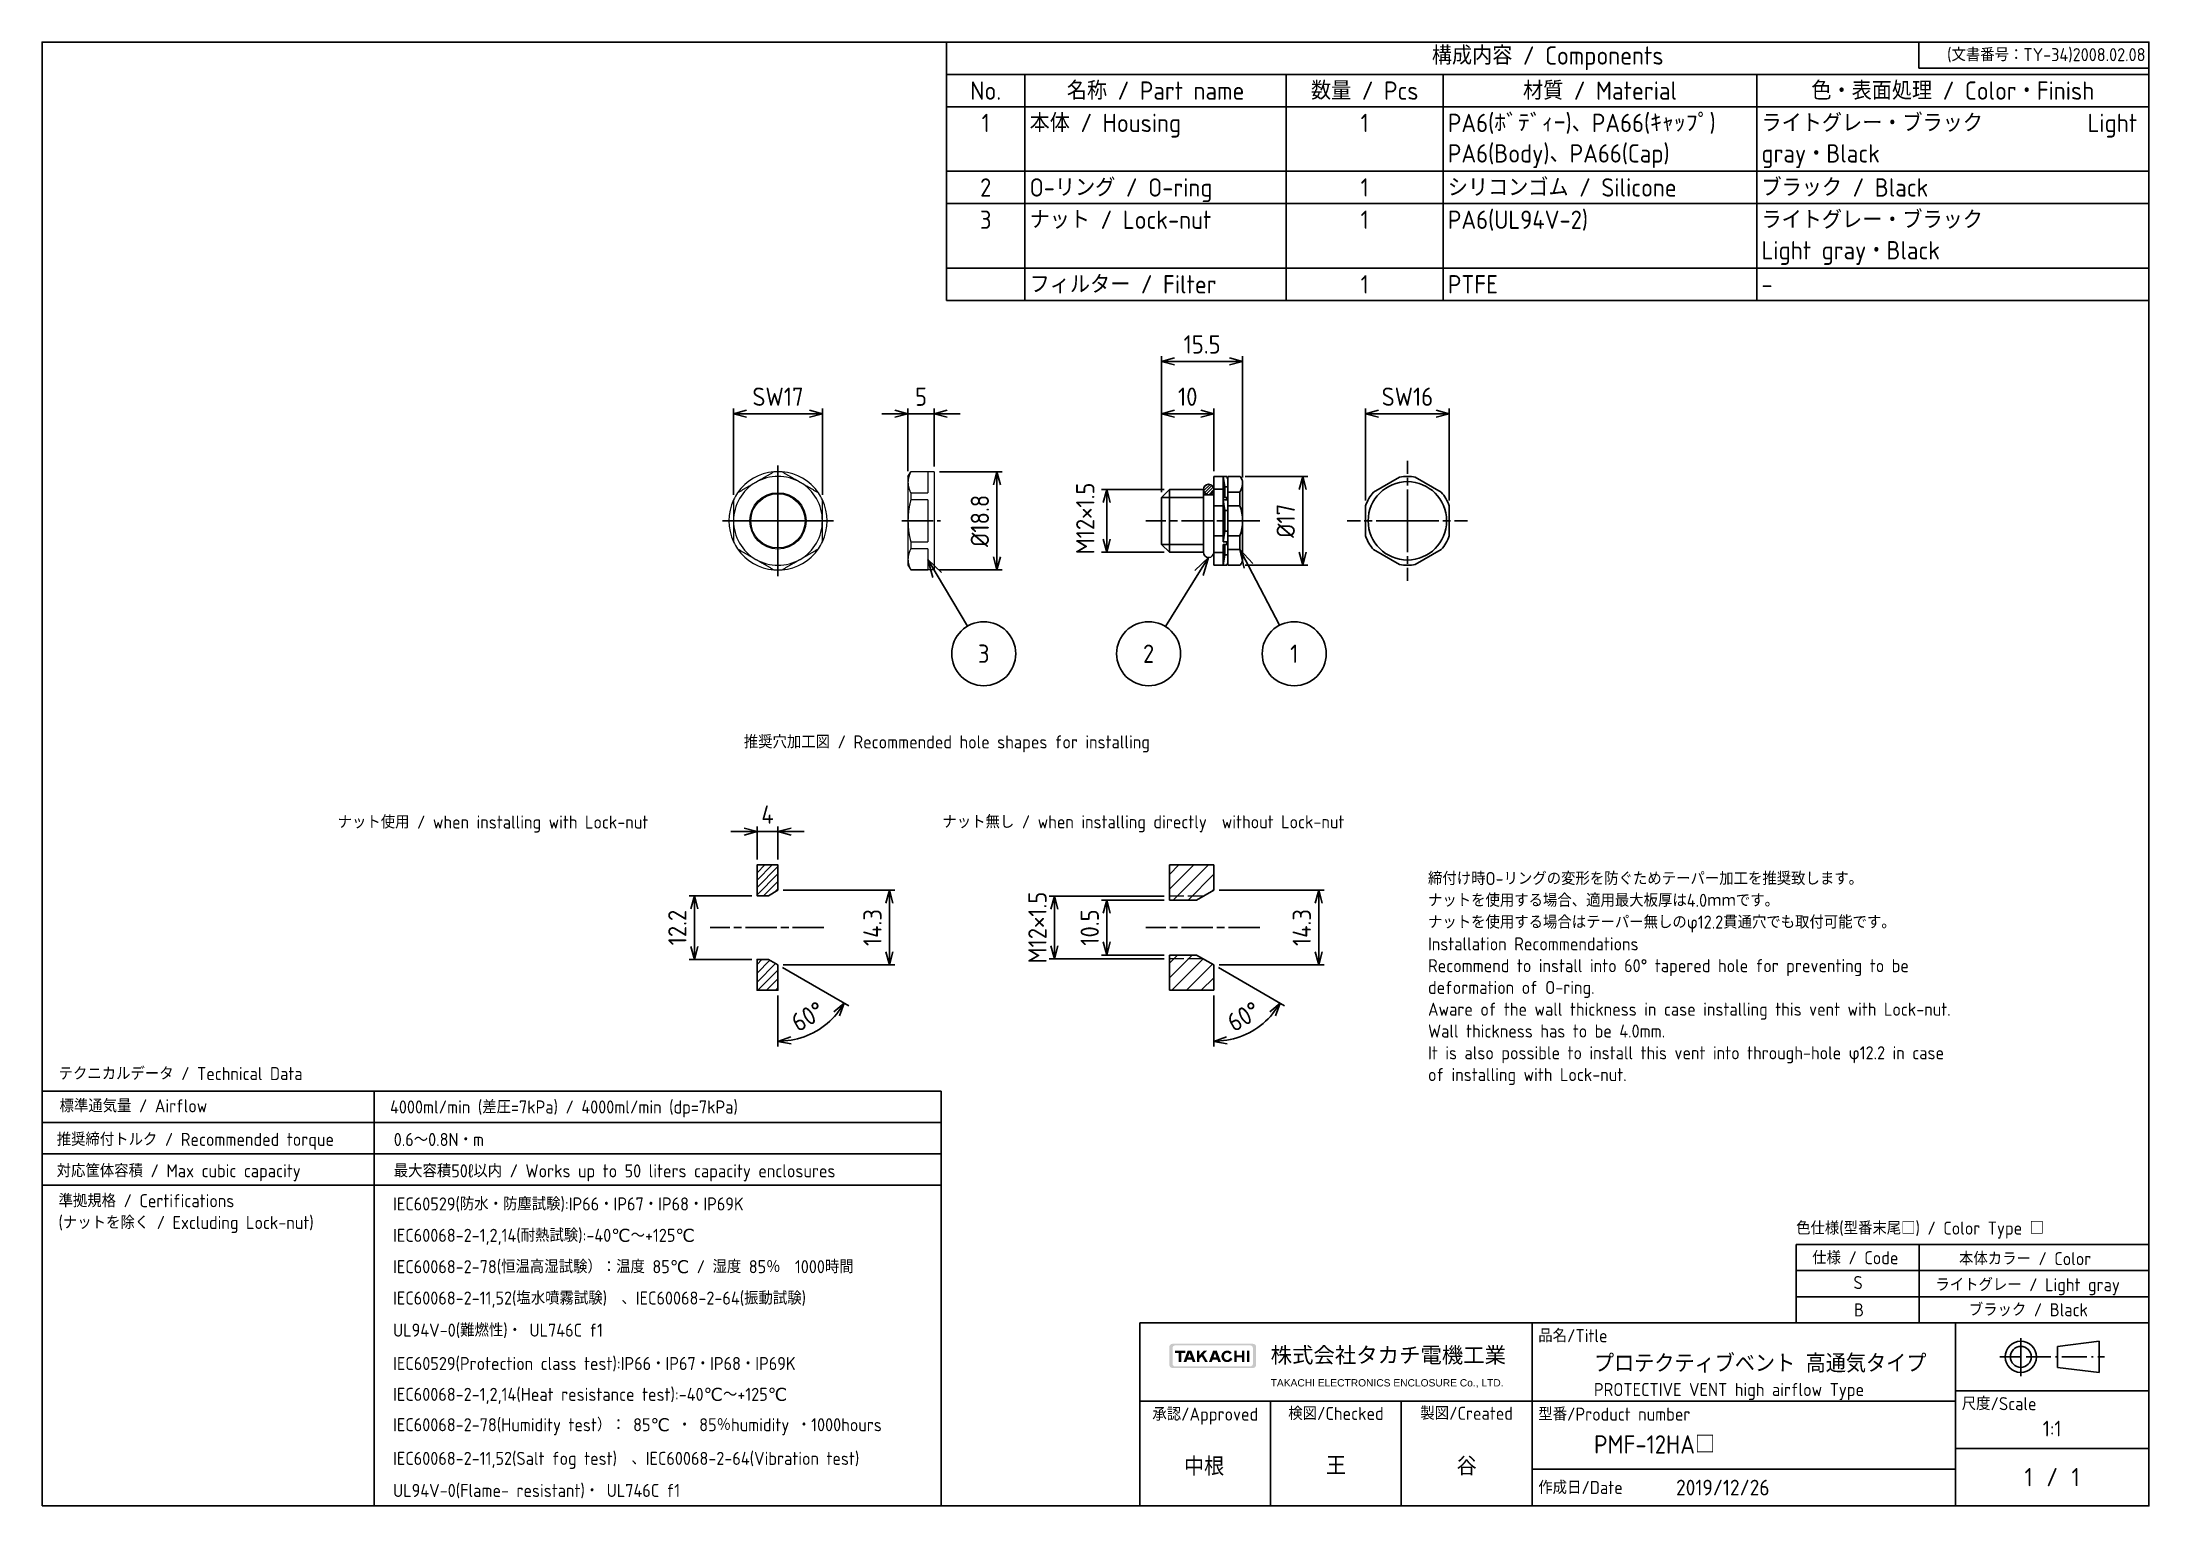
# Model space of a CAD drawing. Header units: millimetres. Extents: x 0 to 403, y 0 to 280.
import ezdxf
from ezdxf.enums import TextEntityAlignment as Align

# ---------------------------------------------------------------- set-up
doc = ezdxf.new("R2010")
doc.units = ezdxf.units.MM
for name, pattern in [('AM_ISO02W050x2', [3.75, 3, -0.75]), ('AM_ISO08W050', [18, 12, -1.5, 3, -1.5]), ('AM_ISO08W050x2', [9, 6, -0.75, 1.5, -0.75]), ('gen7a', [6.875, 4.75, -0.875, 0.375, -0.875])]:
    doc.linetypes.add(name, pattern=pattern)
doc.layers.add('7A', color=4, linetype='gen7a')
doc.layers.add('RAHM2', color=1, linetype='Continuous')
for name, color, linetype, lineweight in [('AM_5', 3, 'Continuous', 25), ('AM_7', 4, 'AM_ISO08W050', 25), ('AM_8', 1, 'Continuous', 25), ('Oリング2', 51, 'Continuous', 25), ('TK1', 7, 'Continuous', 25), ('TK10', 7, 'AM_ISO02W050x2', 13), ('TK2', 2, 'Continuous', 25), ('本体1', 7, 'Continuous', 25), ('ﾅｯﾄ', 2, 'Continuous', 25)]:
    doc.layers.add(name, color=color, linetype=linetype, lineweight=lineweight)
doc.styles.add('ACISOTS', font='isocp.shx', dxfattribs={"height": 1, "bigfont": 'extfont.shx'})
doc.styles.get("Standard").update_dxf_attribs({"font": 'ISOCP.SHX', "bigfont": 'EXTFONT.SHX'})
doc.dimstyles.new('AM_ISO$0', dxfattribs={"dimtxt": 3.5, "dimasz": 2.5, "dimexe": 1, "dimexo": 1, "dimgap": 1.5, "dimtad": 1, "dimdsep": 46, "dimtxsty": 'Standard', "dimblk": 'OPEN30', "dimcen": 0, "dimclrd": 3, "dimclre": 3, "dimclrt": 2, "dimadec": 0, "dimazin": 2, "dimtp": 0.1, "dimtm": 0.1, "dimtfac": 0.71, "dimtmove": 0, "dimatfit": 3, "dimldrblk": 'OPEN30', "dimfxl": 0, "dimlwd": -1, "dimlwe": -1, "dimarcsym": 0})
doc.dimstyles.new('AM_ISO$2', dxfattribs={"dimtxt": 3.5, "dimasz": 2.5, "dimexe": 1, "dimexo": 1, "dimgap": 1.5, "dimtad": 1, "dimdsep": 46, "dimtxsty": 'Standard', "dimblk": 'OPEN30', "dimcen": 0, "dimclrd": 3, "dimclre": 3, "dimclrt": 2, "dimadec": 0, "dimazin": 2, "dimtp": 0.1, "dimtm": 0.1, "dimtfac": 0.71, "dimtmove": 0, "dimatfit": 3, "dimldrblk": 'OPEN30', "dimfxl": 0, "dimlwd": -1, "dimlwe": -1, "dimarcsym": 0})
pattern_1 = [(45, (1.201604391098954e-06, 4.156999569622243), (-1.414213562373095, 1.414213562373095), [])]

msp = doc.modelspace()

# ---------------------------------------------------------------- texts
at = {"color": 2, "insert": (288.0000012016044, 276.9125000377869), "char_height": 3.5, "attachment_point": 5, "style": 'ACISOTS'}
msp.add_mtext('構成内容 / Components', dxfattribs=at)
at = {"color": 2, "char_height": 3.5, "style": 'ACISOTS'}
for s, insert, width, attachment_point in [('No.', (180.5000012016044, 272.4750000377869), 13.2, 2), ('名称 / Part name', (213.0000012016044, 272.4750000377869), 48.2, 2), ('数量 / Pcs', (253.0000012016044, 272.4750000377869), 28.2, 2), ('材質 / Material', (298.0000012016044, 272.4750000377869), 58.2, 2), ('色・表面処理 / Color・Finish', (365.5000012016044, 272.4750000377869), 73.19999999999999, 2), ('1', (180.5000012016044, 266.3000000377869), 13.2, 2), ('本体 / Housing', (188.9000012016044, 266.3000000377869), 48.2, 1), ('1', (253.0000012016044, 266.3000000377869), 28.2, 2), ('PA6(ﾎﾞﾃﾞｨｰ)、PA66(ｷｬｯﾌﾟ)  PA6(Body)、PA66(Cap)', (268.9000012016044, 266.3000000377869), 58.2, 1), ('ライトグレー・ブラック          Light gray・Black', (328.9000012016044, 266.3000000377869), 73.19999999999999, 1), ('2', (180.5000012016044, 253.9500000377869), 13.2, 2), ('O-リング / O-ring', (188.9000012016044, 253.9500000377869), 48.2, 1), ('1', (253.0000012016044, 253.9500000377869), 28.2, 2), ('シリコンゴム / Silicone', (268.9000012016044, 253.9500000377869), 58.2, 1), ('ブラック / Black', (328.9000012016044, 253.9500000377869), 73.19999999999999, 1), ('3', (180.5000012016044, 247.7750000377869), 13.2, 2), ('ナット / Lock-nut', (188.9000012016044, 247.7750000377869), 48.2, 1), ('1', (253.0000012016044, 247.7750000377869), 28.2, 2), ('PA6(UL94V-2)', (268.9000012016044, 247.7750000377869), 58.2, 1), ('ライトグレー・ブラック           Light gray・Black', (328.9000012016044, 247.7750000377869), 73.19999999999999, 1), ('フィルター / Filter', (188.9000012016044, 235.4250000377869), 48.2, 1), ('1', (253.0000012016044, 235.4250000377869), 28.2, 2), ('PTFE', (268.9000012016044, 235.4250000377869), 58.2, 1), ('-', (328.9000012016044, 235.4250000377869), 73.19999999999999, 1)]:
    msp.add_mtext(s, dxfattribs=dict(at, insert=insert, width=width, attachment_point=attachment_point))
at = {"layer": 'AM_5', "color": 7, "char_height": 3.5, "attachment_point": 5, "style": 'ACISOTS'}
for s, insert in [('3', (180.1182781250166, 163.0114791744688)), ('2', (211.6573791529086, 163.0114791744688)), ('1', (239.5142997985402, 163.0114791744688))]:
    msp.add_mtext(s, dxfattribs=dict(at, insert=insert))
at = {"layer": 'TK2', "char_height": 2.5, "attachment_point": 1}
for s, insert, width in [('推奨穴加工図 / Recommended hole shapes for installing', (134.2194501009874, 147.3874223005421), 84.66433280519377), ('ナット使用 / when installing with Lock-nut  ', (56.52797834932926, 132.0601532219289), 77.0532097450201), ('ナット無し / when installing directly  without Lock-nut  ', (172.2169751259819, 132.1025451846268), 84.73965029743826), ('締付け時O-リングの変形を防ぐためテーパー加工を推奨致します。\\Pナットを使用する場合、適用最大板厚は4.0ｍｍです。\\Pナットを使用する場合はテーパー無しのφ12.2貫通穴でも取付可能です。\\PInstallation Recommendations\\PRecommend to install into 60° tapered hole for preventing to be deformation of O-ring.\\PAware of the wall thickness in case installing this vent with Lock-nut. Wall thickness has to be 4.0mm.\\PIt is also possible to install this vent into through-hole φ12.2 in case of installing with Lock-nut.', (265.1059141998068, 121.2548415823668), 100.287869890884), ('テクニカルデータ / Technical Data', (3.152381423706089, 83.94092035858029), 1.4210854715202e-14), ('標準通気量 / Airflow', (3.333218756519045, 77.76630428917719), 1.4210854715202e-14), ('4000ml/min (差圧=7kPa) / 4000ml/min (dp=7kPa){\\fCalibri|b0|i0|c0|p34;\\H0.5x;\\C1; }', (66.55357747345556, 77.55483251855566), 1.4210854715202e-14), ('推奨締付トルク / Recommended torque  ', (2.788244213777375, 71.35557544006741), 61.1979456611451), ('0.6～0.8N・m', (67.25880932439463, 71.33211023993903), 1.4210854715202e-14), ('対応筐体容積 / Max cubic capacity', (2.788244213777375, 65.35557500865974), 61.1979456611451), ('最大容積50{\\fMS PGothic|b0|i0|c128|p50;ℓ}以内 / Works up to 50 liters capacity enclosures', (67.25880932439463, 65.33210980853136), 1.4210854715202e-14), ('準拠規格 / Certifications\\P(ナットを除く / Excluding Lock-nut)', (3.132373613066534, 59.62100400222738), 56.47376038665072), ('IEC60529(防水・防塵試験):IP66・IP67・IP68・IP69K', (67.13506447644681, 59.00213884733802), 96.36493672515778), ('IEC60068-2-1,2,14(耐熱試験):-40℃～+125℃', (67.13506447644681, 53.00213884733796), 96.36493672515778), ('色仕様(型番末尾□) / Color Type □', (335.5244677352172, 54.38085486564808), 1.4210854715202e-14), ('仕様 / Code', (338.5947199801202, 48.7152701441513), 1.4210854715202e-14), ('本体カラー / Color', (366.6837019334472, 48.53883808678495), 1.4210854715202e-14), ('IEC60068-2-78(恒温高湿試験）：温度 85℃ / 湿度 85％\u30001000時間', (67.13506447644681, 47.00213884733796), 96.36493672515778), ('IEC60068-2-11,52(塩水噴霧試験)\u3000、IEC60068-2-64(振動試験)', (67.13506447644693, 41.00213884733796), 96.36493672515778), ('S', (346.4915786203134, 43.96769681289902), 1.4210854715202e-14), ('ライトグレー / Light gray', (362.1644247176652, 43.55543569818303), 1.4210854715202e-14), ('B', (346.590391849432, 38.73275129942272), 1.4210854715202e-14), ('ブラック / Black', (368.5505753057188, 38.76127718324494), 1.4210854715202e-14), ('UL94V-0(難燃性)・ UL746C f1', (67.13506447644693, 34.86781326304896), 96.36493672515778), ('IEC60529(Protection class test):IP66・IP67・IP68・IP69K', (67.14206074015078, 28.48062563647539), 96.36493672515778), ('IEC60068-2-1,2,14(Heat resistance test):-40℃～+125℃', (67.13506447644693, 22.58273678801254), 96.36493672515778), ('IEC60068-2-78(Humidity test）： 85℃ ・ 85％humidity ・1000hours', (67.13506447644693, 16.77217836780068), 120.0012913435266), ('IEC60068-2-11,52(Salt fog test)\u3000、IEC60068-2-64(Vibration test)', (67.13506447644681, 10.3305109258929), 103.224622076857), ('UL94V-0(Flame- resistant)・ UL746C f1', (67.1350644764467, 4.196185341603837), 96.36493672515778)]:
    msp.add_mtext(s, dxfattribs=dict(at, insert=insert, width=width))

# ---------------------------------------------------------------- blocks, each defined once
blk = doc.blocks.new('_Open30')
at = {"color": 0, "linetype": 'ByBlock', "lineweight": -2}
for p, q in [((-1, 0.26794919), (0, 0)), ((0, 0), (-1, -0.26794919)), ((0, 0), (-1, 0))]:
    blk.add_line(p, q, dxfattribs=at)
blk = doc.blocks.new('*D38')
at = {"layer": 'AM_5', "color": 3, "transparency": 16777216}
for p, q in [((230.1413212921976, 196.9241151357049), (242.1413212921978, 196.9241151357049)), ((241.1413212921978, 194.4241151357049), (241.1413212921977, 182.4241151357049)), ((230.1413212921976, 179.9241151357049), (242.1413212921977, 179.9241151357049))]:
    blk.add_line(p, q, dxfattribs=at)
at = {"layer": 'Defpoints', "color": 0, "transparency": 16777216}
for p in [(229.1413212921976, 196.9241151357049), (229.1413212921976, 179.9241151357049), (241.1413212921977, 179.9241151357049)]:
    blk.add_point(p, dxfattribs=at)
at = {"layer": 'AM_5', "color": 3, "transparency": 16777216, "xscale": 2.5, "yscale": 2.5, "zscale": 2.5}
for p, rotation in [((241.1413212921978, 196.9241151357049), 90), ((241.1413212921977, 179.9241151357049), 270)]:
    blk.add_blockref('_Open30', p, dxfattribs=dict(at, rotation=rotation))
at = {"layer": 'AM_5', "color": 2, "transparency": 16777216, "insert": (237.8913212921977, 188.4241151357049), "char_height": 3.5, "attachment_point": 5, "rotation": 90}
blk.add_mtext('%%c17', dxfattribs=at)
blk = doc.blocks.new('*D39')
at = {"layer": 'AM_5', "color": 3, "transparency": 16777216}
for p, q in [((214.1413212921976, 193.9241151357049), (214.1413212921976, 209.9241151357049)), ((224.1413212921976, 197.9241151357049), (224.1413212921976, 209.9241151357049)), ((221.6413212921976, 208.9241151357049), (216.6413212921976, 208.9241151357049))]:
    blk.add_line(p, q, dxfattribs=at)
at = {"layer": 'Defpoints', "color": 0, "transparency": 16777216}
for p in [(214.1413212921976, 208.9241151357049), (224.1413212921976, 196.9241151357049), (214.1413212921976, 192.9241151357049)]:
    blk.add_point(p, dxfattribs=at)
at = {"layer": 'AM_5', "color": 3, "transparency": 16777216, "xscale": 2.5, "yscale": 2.5, "zscale": 2.5, "rotation": 180}
blk.add_blockref('_Open30', (214.1413212921976, 208.9241151357049), dxfattribs=at)
at = {"layer": 'AM_5', "color": 3, "transparency": 16777216, "xscale": 2.5, "yscale": 2.5, "zscale": 2.5}
blk.add_blockref('_Open30', (224.1413212921976, 208.9241151357049), dxfattribs=at)
at = {"layer": 'AM_5', "color": 2, "transparency": 16777216, "insert": (219.1413212921976, 212.1741151357049), "char_height": 3.5, "attachment_point": 5}
blk.add_mtext('10', dxfattribs=at)
blk = doc.blocks.new('*D40')
at = {"layer": 'AM_5', "color": 3, "transparency": 16777216}
for p, q in [((214.1413212921976, 193.9241151357049), (214.1413212921976, 219.9241151357049)), ((227.1413212921976, 218.9241151357049), (216.6413212921976, 218.9241151357049)), ((229.6413212921976, 196.7041151356835), (229.6413212921976, 219.9241151357049))]:
    blk.add_line(p, q, dxfattribs=at)
at = {"layer": 'Defpoints', "color": 0, "transparency": 16777216}
for p in [(214.1413212921976, 218.9241151357049), (229.6413212921976, 195.7041151356835), (214.1413212921976, 192.9241151357049)]:
    blk.add_point(p, dxfattribs=at)
at = {"layer": 'AM_5', "color": 3, "transparency": 16777216, "xscale": 2.5, "yscale": 2.5, "zscale": 2.5, "rotation": 180}
blk.add_blockref('_Open30', (214.1413212921976, 218.9241151357049), dxfattribs=at)
at = {"layer": 'AM_5', "color": 3, "transparency": 16777216, "xscale": 2.5, "yscale": 2.5, "zscale": 2.5}
blk.add_blockref('_Open30', (229.6413212921976, 218.9241151357049), dxfattribs=at)
at = {"layer": 'AM_5', "color": 2, "transparency": 16777216, "insert": (221.8913212921976, 222.1741151357049), "char_height": 3.5, "attachment_point": 5}
blk.add_mtext('15.5', dxfattribs=at)
blk = doc.blocks.new('*D41')
at = {"layer": 'AM_5', "color": 3, "transparency": 16777216}
for p, q in [((253.1643073216292, 192.296396458974), (253.1643073216292, 209.9241161457049)), ((269.1643073216292, 192.296396458974), (269.1643073216292, 209.9241161457049)), ((255.6643073216292, 208.9241161457049), (266.6643073216292, 208.9241161457049))]:
    blk.add_line(p, q, dxfattribs=at)
at = {"layer": 'Defpoints', "color": 0, "transparency": 16777216}
for p in [(269.1643073216292, 208.9241161457049), (253.1643073216292, 191.296396458974), (269.1643073216292, 191.296396458974)]:
    blk.add_point(p, dxfattribs=at)
at = {"layer": 'AM_5', "color": 3, "transparency": 16777216, "xscale": 2.5, "yscale": 2.5, "zscale": 2.5, "rotation": 180}
blk.add_blockref('_Open30', (253.1643073216292, 208.9241161457049), dxfattribs=at)
at = {"layer": 'AM_5', "color": 3, "transparency": 16777216, "xscale": 2.5, "yscale": 2.5, "zscale": 2.5}
blk.add_blockref('_Open30', (269.1643073216292, 208.9241161457049), dxfattribs=at)
at = {"layer": 'AM_5', "color": 2, "transparency": 16777216, "insert": (261.1643073216292, 212.1741161457049), "char_height": 3.5, "attachment_point": 5}
blk.add_mtext('SW16', dxfattribs=at)
blk = doc.blocks.new('*D42')
at = {"layer": 'AM_5', "color": 3, "transparency": 16777216}
for p, q in [((165.6303313061054, 197.9241151357071), (165.6303313061054, 209.9241151357049)), ((170.6303313061054, 198.8241151357071), (170.6303313061054, 209.9241151357049)), ((163.1303313061054, 208.9241151357049), (160.6303313061054, 208.9241151357049)), ((170.6303313061054, 208.9241151357049), (165.6303313061054, 208.9241151357049)), ((173.1303313061054, 208.9241151357049), (175.6303313061054, 208.9241151357049))]:
    blk.add_line(p, q, dxfattribs=at)
at = {"layer": 'Defpoints', "color": 0, "transparency": 16777216}
for p in [(165.6303313061054, 208.9241151357049), (170.6303313061054, 197.8241151357071), (165.6303313061054, 196.9241151357071)]:
    blk.add_point(p, dxfattribs=at)
at = {"layer": 'AM_5', "color": 3, "transparency": 16777216, "xscale": 2.5, "yscale": 2.5, "zscale": 2.5}
blk.add_blockref('_Open30', (165.6303313061054, 208.9241151357049), dxfattribs=at)
at = {"layer": 'AM_5', "color": 3, "transparency": 16777216, "xscale": 2.5, "yscale": 2.5, "zscale": 2.5, "rotation": 180}
blk.add_blockref('_Open30', (170.6303313061054, 208.9241151357049), dxfattribs=at)
at = {"layer": 'AM_5', "color": 2, "transparency": 16777216, "insert": (168.1303313061054, 212.1741151357049), "char_height": 3.5, "attachment_point": 5}
blk.add_mtext('5', dxfattribs=at)
blk = doc.blocks.new('*D43')
at = {"layer": 'AM_5', "color": 3, "transparency": 16777216}
for p, q in [((171.6303313061054, 197.8241151357071), (183.6303313061054, 197.8241151357071)), ((182.6303313061054, 181.5241151357071), (182.6303313061054, 195.3241151357071)), ((171.6303313061054, 179.0241151357071), (183.6303313061054, 179.0241151357071))]:
    blk.add_line(p, q, dxfattribs=at)
at = {"layer": 'Defpoints', "color": 0, "transparency": 16777216}
for p in [(170.6303313061054, 197.8241151357071), (182.6303313061054, 197.8241151357071), (170.6303313061054, 179.0241151357071)]:
    blk.add_point(p, dxfattribs=at)
at = {"layer": 'AM_5', "color": 3, "transparency": 16777216, "xscale": 2.5, "yscale": 2.5, "zscale": 2.5}
for p, rotation in [((182.6303313061054, 197.8241151357071), 90), ((182.6303313061054, 179.0241151357071), 270)]:
    blk.add_blockref('_Open30', p, dxfattribs=dict(at, rotation=rotation))
at = {"layer": 'AM_5', "color": 2, "transparency": 16777216, "insert": (179.3803313061053, 188.4241151357071), "char_height": 3.5, "attachment_point": 5, "rotation": 90}
blk.add_mtext('%%c18.8', dxfattribs=at)
blk = doc.blocks.new('*D29')
at = {"layer": 'AM_5', "color": 3, "transparency": 16777216}
for p, q in [((132.2619824161351, 193.405327537964), (132.2619824161351, 209.9241151357048)), ((149.2619824161351, 193.4053275379654), (149.2619824161351, 209.9241151357048)), ((146.7619824161351, 208.9241151357048), (134.7619824161351, 208.9241151357048))]:
    blk.add_line(p, q, dxfattribs=at)
at = {"layer": 'Defpoints', "color": 0, "transparency": 16777216}
for p in [(132.2619824161351, 208.9241151357048), (132.2619824161351, 192.405327537964), (149.2619824161351, 192.4053275379654)]:
    blk.add_point(p, dxfattribs=at)
at = {"layer": 'AM_5', "color": 3, "transparency": 16777216, "xscale": 2.5, "yscale": 2.5, "zscale": 2.5, "rotation": 180}
blk.add_blockref('_Open30', (132.2619824161351, 208.9241151357048), dxfattribs=at)
at = {"layer": 'AM_5', "color": 3, "transparency": 16777216, "xscale": 2.5, "yscale": 2.5, "zscale": 2.5}
blk.add_blockref('_Open30', (149.2619824161351, 208.9241151357048), dxfattribs=at)
at = {"layer": 'AM_5', "color": 2, "transparency": 16777216, "insert": (140.7619824161351, 212.1741151357048), "char_height": 3.5, "attachment_point": 5}
blk.add_mtext('SW17', dxfattribs=at)
blk = doc.blocks.new('*D44')
at = {"layer": 'AM_5', "color": 3, "transparency": 16777216}
for p, q in [((214.6413212921976, 194.4241151357049), (202.6413212921976, 194.4241151357049)), ((203.6413212921976, 184.9241151357049), (203.6413212921976, 191.9241151357049)), ((214.6413212921977, 182.4241151357049), (202.6413212921976, 182.4241151357049))]:
    blk.add_line(p, q, dxfattribs=at)
at = {"layer": 'Defpoints', "color": 0, "transparency": 16777216}
for p in [(203.6413212921976, 194.4241151357049), (215.6413212921976, 194.4241151357049), (215.6413212921977, 182.4241151357049)]:
    blk.add_point(p, dxfattribs=at)
at = {"layer": 'AM_5', "color": 3, "transparency": 16777216, "xscale": 2.5, "yscale": 2.5, "zscale": 2.5}
for p, rotation in [((203.6413212921976, 194.4241151357049), 90), ((203.6413212921976, 182.4241151357049), 270)]:
    blk.add_blockref('_Open30', p, dxfattribs=dict(at, rotation=rotation))
at = {"layer": 'AM_5', "color": 2, "transparency": 16777216, "insert": (199.5416767630919, 188.8805497461204), "char_height": 3.5, "attachment_point": 5, "rotation": 90}
blk.add_mtext('M12×1.5', dxfattribs=at)
blk = doc.blocks.new('*D30')
at = {"layer": 'AM_5', "color": 3, "transparency": 16777216}
for p, q in [((225.1413212921976, 117.7724371359085), (245.2116966656556, 117.7724371359085)), ((244.2116966656556, 115.2724371359085), (244.2116966656556, 105.9724371359085)), ((225.1413212921976, 103.4724371359085), (245.2116966656556, 103.4724371359085))]:
    blk.add_line(p, q, dxfattribs=at)
at = {"layer": 'Defpoints', "color": 0, "transparency": 16777216}
for p in [(224.1413212921976, 117.7724371359085), (224.1413212921976, 103.4724371359085), (244.2116966656556, 103.4724371359085)]:
    blk.add_point(p, dxfattribs=at)
at = {"layer": 'AM_5', "color": 3, "transparency": 16777216, "xscale": 2.5, "yscale": 2.5, "zscale": 2.5}
for p, rotation in [((244.2116966656556, 117.7724371359085), 90), ((244.2116966656556, 103.4724371359085), 270)]:
    blk.add_blockref('_Open30', p, dxfattribs=dict(at, rotation=rotation))
at = {"layer": 'AM_5', "color": 2, "transparency": 16777216, "insert": (240.9616966656556, 110.6224371359085), "char_height": 3.5, "attachment_point": 5, "rotation": 90}
blk.add_mtext('14.3', dxfattribs=at)
blk = doc.blocks.new('*D31')
at = {"layer": 'AM_5', "color": 3, "transparency": 16777216}
for p, q in [((214.6413212921976, 115.8724371359085), (202.6413202921976, 115.8724371359085)), ((203.6413202921976, 113.3724371359085), (203.6413202921976, 107.8724371359085)), ((214.6413212921976, 105.3724371359085), (202.6413202921976, 105.3724371359085))]:
    blk.add_line(p, q, dxfattribs=at)
at = {"layer": 'Defpoints', "color": 0, "transparency": 16777216}
for p in [(215.6413212921976, 115.8724371359085), (203.6413202921976, 105.3724371359085), (215.6413212921976, 105.3724371359085)]:
    blk.add_point(p, dxfattribs=at)
at = {"layer": 'AM_5', "color": 3, "transparency": 16777216, "xscale": 2.5, "yscale": 2.5, "zscale": 2.5}
for p, rotation in [((203.6413202921976, 115.8724371359085), 90), ((203.6413202921976, 105.3724371359085), 270)]:
    blk.add_blockref('_Open30', p, dxfattribs=dict(at, rotation=rotation))
at = {"layer": 'AM_5', "color": 2, "transparency": 16777216, "insert": (200.3913202921976, 110.6224371359085), "char_height": 3.5, "attachment_point": 5, "rotation": 90}
blk.add_mtext('10.5', dxfattribs=at)
blk = doc.blocks.new('*D32')
at = {"layer": 'AM_5', "color": 3, "transparency": 16777216}
for p, q in [((214.6413212921976, 116.6224371359085), (192.6453490218796, 116.6224371359085)), ((193.6453490218796, 114.1224371359085), (193.6453490218796, 107.1224371359085)), ((214.6413212921976, 104.6224371359085), (192.6453490218796, 104.6224371359085))]:
    blk.add_line(p, q, dxfattribs=at)
at = {"layer": 'Defpoints', "color": 0, "transparency": 16777216}
for p in [(215.6413212921976, 116.6224371359085), (193.6453490218796, 104.6224371359085), (215.6413212921976, 104.6224371359085)]:
    blk.add_point(p, dxfattribs=at)
at = {"layer": 'AM_5', "color": 3, "transparency": 16777216, "xscale": 2.5, "yscale": 2.5, "zscale": 2.5}
for p, rotation in [((193.6453490218796, 116.6224371359085), 90), ((193.6453490218796, 104.6224371359085), 270)]:
    blk.add_blockref('_Open30', p, dxfattribs=dict(at, rotation=rotation))
at = {"layer": 'AM_5', "color": 2, "transparency": 16777216, "insert": (190.3950045336906, 110.6224371359085), "char_height": 3.5, "attachment_point": 5, "rotation": 90}
blk.add_mtext('M12×1.5', dxfattribs=at)
blk = doc.blocks.new('*D33')
at = {"layer": 'AM_5', "color": 3, "transparency": 16777216}
for p, q in [((225.0073466959821, 102.9724371359085), (237.6683419230552, 95.66260813334915)), ((224.1413212921977, 97.62243713590851), (224.1413212921976, 87.85277913078994))]:
    blk.add_line(p, q, dxfattribs=at)
blk.add_arc((224.1413212921976, 103.4724371359085), 14.61965800511856, 279.8097062267705, 320.1902937732293, dxfattribs=at)
at = {"layer": 'Defpoints', "color": 0, "transparency": 16777216}
for p in [(220.8504247578168, 105.3724371359085), (224.1413212921976, 103.4724371359085), (224.1413212921976, 103.4724371359085), (224.1413212921976, 98.62243713590851), (229.1415388184805, 89.73445239008495)]:
    blk.add_point(p, dxfattribs=at)
at = {"layer": 'AM_5', "color": 3, "transparency": 16777216, "xscale": 2.5, "yscale": 2.5, "zscale": 2.5}
for p, rotation in [((236.8023165192708, 96.16260813334915), 55.0951468866145), ((224.1413212921976, 88.85277913078994), 184.9048531133853)]:
    blk.add_blockref('_Open30', p, dxfattribs=dict(at, rotation=rotation))
at = {"layer": 'AM_5', "color": 2, "transparency": 16777216, "insert": (229.8261502947569, 93.62602447113468), "char_height": 3.5, "attachment_point": 5, "rotation": 29.999999999999865}
blk.add_mtext('60°', dxfattribs=at)
blk = doc.blocks.new('*D34')
at = {"layer": 'AM_5', "color": 3, "transparency": 16777216}
for p, q in [((141.7619824161353, 117.7724371359085), (163.0834085510267, 117.7724371359085)), ((162.0834085510267, 115.2724371359085), (162.0834085510267, 105.9724371359085)), ((141.7619824161353, 103.4724371359085), (163.0834085510267, 103.4724371359085))]:
    blk.add_line(p, q, dxfattribs=at)
at = {"layer": 'Defpoints', "color": 0, "transparency": 16777216}
for p in [(140.7619824161353, 117.7724371359085), (140.7619824161353, 103.4724371359085), (162.0834085510267, 103.4724371359085)]:
    blk.add_point(p, dxfattribs=at)
at = {"layer": 'AM_5', "color": 3, "transparency": 16777216, "xscale": 2.5, "yscale": 2.5, "zscale": 2.5}
for p, rotation in [((162.0834085510267, 117.7724371359085), 90), ((162.0834085510267, 103.4724371359085), 270)]:
    blk.add_blockref('_Open30', p, dxfattribs=dict(at, rotation=rotation))
at = {"layer": 'AM_5', "color": 2, "transparency": 16777216, "insert": (158.8334085510267, 110.6224371359085), "char_height": 3.5, "attachment_point": 5, "rotation": 90}
blk.add_mtext('14.3', dxfattribs=at)
blk = doc.blocks.new('*D35')
at = {"layer": 'AM_5', "color": 3, "transparency": 16777216}
for p, q in [((135.7619824161353, 116.7224371359085), (123.7619824161353, 116.7224371359085)), ((124.7619824161353, 114.2224371359085), (124.7619824161353, 107.0224371359085)), ((135.7619824161353, 104.5224371359085), (123.7619824161353, 104.5224371359085))]:
    blk.add_line(p, q, dxfattribs=at)
at = {"layer": 'Defpoints', "color": 0, "transparency": 16777216}
for p in [(136.7619824161353, 116.7224371359085), (124.7619824161353, 104.5224371359085), (136.7619824161353, 104.5224371359085)]:
    blk.add_point(p, dxfattribs=at)
at = {"layer": 'AM_5', "color": 3, "transparency": 16777216, "xscale": 2.5, "yscale": 2.5, "zscale": 2.5}
for p, rotation in [((124.7619824161353, 116.7224371359085), 90), ((124.7619824161353, 104.5224371359085), 270)]:
    blk.add_blockref('_Open30', p, dxfattribs=dict(at, rotation=rotation))
at = {"layer": 'AM_5', "color": 2, "transparency": 16777216, "insert": (121.5116379279463, 110.6224371359085), "char_height": 3.5, "attachment_point": 5, "rotation": 90}
blk.add_mtext('12.2', dxfattribs=at)
blk = doc.blocks.new('*D36')
at = {"layer": 'AM_5', "color": 3, "transparency": 16777216}
for p, q in [((141.6280078199197, 102.9724371359085), (154.2933575467863, 95.66009406172134)), ((140.7619824161352, 97.62243713590851), (140.7619824161352, 87.8477509875341))]:
    blk.add_line(p, q, dxfattribs=at)
blk.add_arc((140.7619824161353, 103.4724371359085), 14.62468614837442, 279.8063252728926, 320.1936747271075, dxfattribs=at)
at = {"layer": 'Defpoints', "color": 0, "transparency": 16777216}
for p in [(138.9433290681879, 104.5224371359085), (140.7619824161353, 103.4724371359085), (140.7619824161353, 103.4724371359085), (140.7619824161353, 98.62243713590851), (145.7639196686952, 89.72972748097119)]:
    blk.add_point(p, dxfattribs=at)
at = {"layer": 'AM_5', "color": 3, "transparency": 16777216, "xscale": 2.5, "yscale": 2.5, "zscale": 2.5}
for p, rotation in [((153.4273321430019, 96.16009406172132), 55.09683736355381), ((140.7619824161352, 88.8477509875341), 184.9031626364463)]:
    blk.add_blockref('_Open30', p, dxfattribs=dict(at, rotation=rotation))
at = {"layer": 'AM_5', "color": 2, "transparency": 16777216, "insert": (146.4493254903225, 93.62166997134129), "char_height": 3.5, "attachment_point": 5, "rotation": 30.00000000000017}
blk.add_mtext('60°', dxfattribs=at)
blk = doc.blocks.new('*D37')
at = {"layer": 'AM_5', "color": 3, "transparency": 16777216}
for p, q in [((134.2619824161353, 128.9857257118679), (131.7619824161353, 128.9857257118679)), ((136.7619824161353, 123.6224371359085), (136.7619824161353, 129.9857257118679)), ((136.7619824161353, 128.9857257118679), (140.7619824161353, 128.9857257118679)), ((140.7619824161353, 123.6224371359085), (140.7619824161353, 129.9857257118679)), ((143.2619824161353, 128.9857257118679), (145.7619824161353, 128.9857257118679))]:
    blk.add_line(p, q, dxfattribs=at)
at = {"layer": 'Defpoints', "color": 0, "transparency": 16777216}
for p in [(140.7619824161353, 128.9857257118679), (136.7619824161353, 122.6224371359085), (140.7619824161353, 122.6224371359085)]:
    blk.add_point(p, dxfattribs=at)
at = {"layer": 'AM_5', "color": 3, "transparency": 16777216, "xscale": 2.5, "yscale": 2.5, "zscale": 2.5}
blk.add_blockref('_Open30', (136.7619824161353, 128.9857257118679), dxfattribs=at)
at = {"layer": 'AM_5', "color": 3, "transparency": 16777216, "xscale": 2.5, "yscale": 2.5, "zscale": 2.5, "rotation": 180}
blk.add_blockref('_Open30', (140.7619824161353, 128.9857257118679), dxfattribs=at)
at = {"layer": 'AM_5', "color": 2, "transparency": 16777216, "insert": (138.7619824161353, 132.2357257118679), "char_height": 3.5, "attachment_point": 5}
blk.add_mtext('4', dxfattribs=at)
blk = doc.blocks.new('TK-A3')
for p, q in [((359, 280), (359, 275)), ((359, 275), (403, 275))]:
    blk.add_line(p, q)
blk.add_lwpolyline([(0, 0), (403, 0), (403, 280), (0, 280.0000000000001)], close=True)
at = {"insert": (402.3592953827349, 276.108542987227), "char_height": 2.5, "width": 43.07840397728299, "attachment_point": 9}
blk.add_mtext('(文書番号：TY-34)2008.02.08', dxfattribs=at)
blk = doc.blocks.new('A$C0FAF06CF')
at = {"layer": 'AM_8'}
h = blk.add_hatch(color=1, dxfattribs=at)
edge = h.paths.add_edge_path()
edge.add_line((-8.013599999999968, -2.411500000000411), (8.013600000000068, -2.411500000000414))
edge.add_arc((8.013600000000054, -1.773380000000513), 0.6381199999999012, 270, 360)
edge.add_line((8.651719999999955, -1.773380000000513), (8.651719999999969, 1.773379999999486))
edge.add_arc((8.013600000000025, 1.773379999999429), 0.638119999999958, 5.103880138248065e-12, 90.0000000000013)
edge.add_line((8.013599999999997, 2.411499999999391), (-8.013599999999997, 2.411499999999387))
edge.add_arc((-8.013600000000025, 1.773379999999436), 0.638119999999951, 89.99999999999682, 179.9999999999955)
edge.add_line((-8.651719999999983, 1.773379999999486), (-8.651719999999983, -1.773380000000506))
edge.add_arc((-8.013600000000025, -1.773380000000458), 0.638119999999951, 180.0000000000043, 270.0000000000045)
edge = h.paths.add_edge_path(flags=16)
edge.add_line((-7.471939999999961, 2.092439999999486), (7.471940000000018, 2.092439999999479))
edge.add_arc((7.471940000000046, 1.550779999999479), 0.5416600000000003, 7.958078640513122e-13, 90.00000000000148, ccw=False)
edge.add_line((8.013600000000025, 1.550779999999486), (8.013600000000025, -1.550780000000506))
edge.add_arc((7.471940000000018, -1.550780000000502), 0.5416600000000074, 270, 359.99999999999966, ccw=False)
edge.add_line((7.471940000000018, -2.092440000000506), (-7.471939999999961, -2.092440000000513))
edge.add_arc((-7.471939999999961, -1.550780000000506), 0.5416600000000074, 180, 270, ccw=False)
edge.add_line((-8.013599999999968, -1.550780000000506), (-8.013599999999968, 1.550779999999486))
edge.add_arc((-7.471939999999961, 1.550779999999486), 0.5416600000000003, 90, 180, ccw=False)
for points in [[(-5.453699999999969, 0.5935999999994923), (-5.453699999999969, 1.038799999999492), (-7.531299999999987, 1.038799999999492), (-7.531299999999987, 0.5935999999994923), (-6.759619999999984, 0.5935999999994923), (-6.759619999999984, -1.224300000000516), (-6.225379999999973, -1.224300000000516), (-6.225379999999973, 0.5935999999994923)], [(-3.146079999999984, 1.038799999999492), (-3.146079999999984, -1.224300000000516), (-2.671199999999942, -1.224300000000516), (-2.671199999999942, -0.6184186206901412), (-2.193432261217481, -0.1027759420753025), (-1.520149446800417, -1.224300000000516), (-0.9571799999999939, -1.224300000000516), (-1.851807874889658, 0.2659306476478651), (-1.135707252964409, 1.038799999999492), (-1.788279380580377, 1.038799999999492), (-2.671199999999942, 0.08588602895155795), (-2.671199999999942, 1.038799999999492)], [(4.304715008555604, 1.038799999999492), (4.304715008555604, -1.224300000000516), (4.775885008555576, -1.224300000000516), (4.775885008555576, -0.3153500000005121), (5.829525008555606, -0.3153500000005121), (5.829525008555606, -1.224300000000516), (6.300695008555579, -1.224300000000516), (6.300695008555579, 1.038799999999492), (5.829525008555606, 1.038799999999492), (5.829525008555606, 0.1298499999994878), (4.775885008555576, 0.1298499999994878), (4.775885008555576, 1.038799999999492)], [(7.28013500855559, -1.224300000000516), (7.28013500855559, 1.038799999999492), (6.805255008555605, 1.038799999999492), (6.805255008555605, -1.224300000000516)]]:
    blk.add_hatch(color=1, dxfattribs=at).paths.add_polyline_path(points)
h = blk.add_hatch(color=1, dxfattribs=at)
h.paths.add_polyline_path([(-5.264049114754044, -1.224300000000516), (-5.084217508196673, -0.7345800000005109), (-4.161102491803263, -0.7345800000005109), (-3.981270885245877, -1.224300000000516), (-3.420619999999971, -1.224300000000516), (-4.251659999999958, 1.038799999999492), (-4.993659999999977, 1.038799999999492), (-5.82469999999995, -1.224300000000516)])
h.paths.add_polyline_path([(-4.332759934426207, -0.2671200000005083), (-4.912560065573729, -0.2671200000005083), (-4.622659999999968, 0.5223399999994971)], flags=16)
h = blk.add_hatch(color=1, dxfattribs=at)
h.paths.add_polyline_path([(-0.1961891147540484, -1.224300000000516), (-0.01635750819667692, -0.7345800000005109), (0.9067575081967476, -0.7345800000005109), (1.086589114754119, -1.224300000000516), (1.647240000000011, -1.224300000000516), (0.8162000000000376, 1.038799999999492), (0.07420000000001892, 1.038799999999492), (-0.7568399999999542, -1.224300000000516)])
h.paths.add_polyline_path([(0.7351000655737892, -0.2671200000005083), (0.1552999344262673, -0.2671200000005083), (0.4452000000000282, 0.5223399999994971)], flags=16)
h = blk.add_hatch(color=1, dxfattribs=at)
edge = h.paths.add_edge_path()
edge.add_ellipse((2.878960000000006, -0.09275000000052636), major_axis=(0, 0.7271600000000495), ratio=0.8673469387754512, start_angle=304.6510247185947, end_angle=609.4109213221484)
edge.add_line((3.469375036740871, -0.3484654247793539), (3.941135008555591, -0.5527900000005097))
edge.add_arc((2.878960000000006, -0.09275000000051214), 1.157520000000027, 38.550540790803325, 336.58201840165333, ccw=False)
edge.add_line((3.784208621486187, 0.6286219454599618), (3.397792961318373, 0.3206961337928842))
blk = doc.blocks.new('TK-仕様書(和英併記)NEW')
for p, q in [((0, 35), (-193, 35)), ((-193, 35), (-193, 0)), ((-118, 35), (-118, 0)), ((-37, 35), (-37, 0)), ((0, 35), (0, 0)), ((-17.5, 30.5), (-9.5, 31.5)), ((-17.5, 26.5), (-17.5, 30.5)), ((-9.5, 31.5), (-9.5, 25.5)), ((-9.5, 25.5), (-17.5, 26.5)), ((-37, 22), (0, 22)), ((-193, 19.99999999999994), (-37, 19.99999999999994)), ((-168.0000000000001, 19.99999999999994), (-168, 0)), ((-143.0000000000001, 19.99999999999994), (-143, 0)), ((-37, 11), (0, 11)), ((-37.00000000000011, 7), (-118, 7)), ((0, 0), (-193, 0))]:
    blk.add_line(p, q)
for radius in [3, 2]:
    blk.add_circle((-24.5, 28.5), radius)
at = {"layer": '7A'}
for p, q in [((-24.5, 28.5), (-28.5, 28.5)), ((-24.5, 28.5), (-24.5, 32.07478664473149)), ((-24.5, 28.5), (-24.5, 24.78991724228479)), ((-23.5, 28.5), (-8.5, 28.5))]:
    blk.add_line(p, q, dxfattribs=at)
at = {"xscale": 0.96, "yscale": 0.96, "zscale": 0.96}
blk.add_blockref('A$C0FAF06CF', (-179.073778946163, 28.68781725888325), dxfattribs=at)
at = {"attachment_point": 4}
for s, insert, char_height, width in [('{\\fMS Gothic|b0|i0|c128|p49;株式会社タカチ電機工業}', (-167.9945135240808, 28.68781725888325), 3, 42.88159814155517), ('{\\fArial|b0|i0|c128|p34;TAKACHI ELECTRONICS ENCLOSURE Co., LTD.}', (-167.9945135240808, 23.41115279672572), 1.4, 44.44830780058135)]:
    blk.add_mtext(s, dxfattribs=dict(at, insert=insert, char_height=char_height, width=width))
for tag, height, p in [('品名', 3.5, (-106.1561493930892, 27.24999999999994)), ('TITLE', 2.5, (-106.1561493930892, 22.24999999999994)), ('型番', 3.5, (-106.139168248561, 11.75))]:
    blk.add_attdef(tag, text='', height=height).set_placement(p, align=Align.MIDDLE_LEFT)
for tag, height, p in [('GEN-TITLE-SCA', 3, (-18.5, 14.79266317345349)), ('承認', 3.5, (-180.7195176573869, 7.729076668239944)), ('検図', 3.5, (-155.5000000000001, 7.729076668239941)), ('製図', 3.5, (-130.5000000000001, 7.729076668239941)), ('GEN-TITLE-DAT', 3, (-81.5, 3.5)), ('ページNO.', 3.5, (-23, 5.5)), ('総ページ数', 3.5, (-14, 5.5))]:
    blk.add_attdef(tag, text='', height=height).set_placement(p, align=Align.MIDDLE)
at = {"layer": 'RAHM2', "char_height": 2.5}
for s, insert, width, attachment_point in [('品名/Title', (-116.8002551371314, 33.80103540727967), 90, 1), ('尺度/Scale', (-35.80025513713144, 20.80103540727967), 20, 1), ('承認/Approved', (-180.5000000000001, 18.8010354072796), 22.21535073038012, 2), ('検図/Checked', (-155.5, 18.92584712714763), 19.8526851587086, 2), ('製図/Created', (-130.5, 18.95800561859733), 19.44564691649168, 2), ('型番/Product number', (-116.8002551371314, 18.80103540727961), 90, 1), ('作成日/Date', (-116.8002551371314, 3.5), 17.84866863742184, 4)]:
    blk.add_mtext(s, dxfattribs=dict(at, insert=insert, width=width, attachment_point=attachment_point))
at = {"layer": 'RAHM2', "color": 0, "insert": (-18.5, 5.5), "char_height": 3.5, "width": 4.469919821818735, "attachment_point": 5}
blk.add_mtext('/', dxfattribs=at)

# ---------------------------------------------------------------- dimensions: what is measured, and where the dimension line sits
at = {"layer": 'AM_5'}
for base, p1, p2, picture, middle in [((214.1413212921976, 218.9241151357049), (229.6413212921976, 195.7041151356835), (214.1413212921976, 192.9241151357049), '*D40', (221.8913212921976, 222.1741151357049)), ((165.6303313061054, 208.9241151357049), (170.6303313061054, 197.8241151357071), (165.6303313061054, 196.9241151357071), '*D42', (168.1303313061054, 212.1741151357049)), ((214.1413212921976, 208.9241151357049), (224.1413212921976, 196.9241151357049), (214.1413212921976, 192.9241151357049), '*D39', (219.1413212921976, 212.1741151357049))]:
    dim = msp.add_linear_dim(base=base, p1=p1, p2=p2, dimstyle='AM_ISO$0', dxfattribs=at)
    dim.commit()
    dim.dimension.update_dxf_attribs({"geometry": picture, "text_midpoint": middle})
dim = msp.add_linear_dim(base=(132.2619824161351, 208.9241151357048), p1=(149.2619824161351, 192.4053275379654), p2=(132.2619824161351, 192.405327537964), text='SW<>', dimstyle='AM_ISO$0', override={"dimpost": ''}, dxfattribs=at)
dim.commit()
dim.dimension.update_dxf_attribs({"geometry": '*D29', "text_midpoint": (140.7619824161351, 212.1741151357048)})
dim = msp.add_linear_dim(base=(269.1643073216292, 208.9241161457049), p1=(253.1643073216292, 191.296396458974), p2=(269.1643073216292, 191.296396458974), text='SW<>', dimstyle='AM_ISO$0', dxfattribs=at)
dim.commit()
dim.dimension.update_dxf_attribs({"geometry": '*D41', "text_midpoint": (261.1643073216292, 212.1741161457049)})
for base, p1, p2, picture, middle in [((182.6303313061054, 197.8241151357071), (170.6303313061054, 179.0241151357071), (170.6303313061054, 197.8241151357071), '*D43', (179.3803313061053, 188.4241151357071)), ((241.1413212921977, 179.9241151357049), (229.1413212921976, 196.9241151357049), (229.1413212921976, 179.9241151357049), '*D38', (237.8913212921977, 188.4241151357049))]:
    dim = msp.add_linear_dim(base=base, p1=p1, p2=p2, angle=90, text='%%c<>', dimstyle='AM_ISO$0', dxfattribs=at)
    dim.commit()
    dim.dimension.update_dxf_attribs({"geometry": picture, "text_midpoint": middle})
dim = msp.add_linear_dim(base=(203.6413212921976, 194.4241151357049), p1=(215.6413212921977, 182.4241151357049), p2=(215.6413212921976, 194.4241151357049), angle=90, text='M<>×1.5', dimstyle='AM_ISO$0', override={"dimtmove": 2}, dxfattribs=at)
dim.commit()
dim.dimension.update_dxf_attribs({"geometry": '*D44', "text_midpoint": (199.5416767630919, 188.8805497461204), "dimtype": 160})
dim = msp.add_linear_dim(base=(140.7619824161353, 128.9857257118679), p1=(136.7619824161353, 122.6224371359085), p2=(140.7619824161353, 122.6224371359085), dimstyle='AM_ISO$0', dxfattribs=at)
dim.commit()
dim.dimension.update_dxf_attribs({"geometry": '*D37', "text_midpoint": (138.7619824161353, 128.9857257118679), "dimtype": 160})
dim = msp.add_linear_dim(base=(193.6453490218796, 104.6224371359085), p1=(215.6413212921976, 116.6224371359085), p2=(215.6413212921976, 104.6224371359085), angle=90, text='M12×1.5', dimstyle='AM_ISO$0', dxfattribs=at)
dim.commit()
dim.dimension.update_dxf_attribs({"geometry": '*D32', "text_midpoint": (193.6453490218796, 110.6224371359085), "dimtype": 160})
for base, p1, p2, picture, middle in [((162.0834085510267, 103.4724371359085), (140.7619824161353, 117.7724371359085), (140.7619824161353, 103.4724371359085), '*D34', (158.8334085510267, 110.6224371359085)), ((244.2116966656556, 103.4724371359085), (224.1413212921976, 117.7724371359085), (224.1413212921976, 103.4724371359085), '*D30', (240.9616966656556, 110.6224371359085))]:
    dim = msp.add_linear_dim(base=base, p1=p1, p2=p2, angle=90, dimstyle='AM_ISO$0', override={"dimpost": ''}, dxfattribs=at)
    dim.commit()
    dim.dimension.update_dxf_attribs({"geometry": picture, "text_midpoint": middle})
for base, p1, p2, picture, middle in [((124.7619824161353, 104.5224371359085), (136.7619824161353, 116.7224371359085), (136.7619824161353, 104.5224371359085), '*D35', (121.5116379279463, 110.6224371359085)), ((203.6413202921976, 105.3724371359085), (215.6413212921976, 115.8724371359085), (215.6413212921976, 105.3724371359085), '*D31', (200.3913202921976, 110.6224371359085))]:
    dim = msp.add_linear_dim(base=base, p1=p1, p2=p2, angle=90, dimstyle='AM_ISO$0', dxfattribs=at)
    dim.commit()
    dim.dimension.update_dxf_attribs({"geometry": picture, "text_midpoint": middle})
for base, line1, line2, picture, middle in [((229.1415388184805, 89.73445239008495), ((224.1413212921976, 98.6224371359085), (224.1413212921976, 103.4724371359085)), ((224.1413212921976, 103.4724371359085), (220.8504247578168, 105.3724371359085)), '*D33', (229.8261502947569, 93.62602447113468)), ((145.7639196686952, 89.72972748097119), ((140.7619824161353, 103.4724371359085), (140.7619824161353, 98.62243713590851)), ((140.7619824161353, 103.4724371359085), (138.9433290681879, 104.5224371359085)), '*D36', (146.4493254903225, 93.62166997134129))]:
    dim = msp.add_angular_dim_2l(base=base, line1=line1, line2=line2, dimstyle='AM_ISO$2', override={"dimpost": ''}, dxfattribs=at)
    dim.commit()
    dim.dimension.update_dxf_attribs({"geometry": picture, "text_midpoint": middle})

# ---------------------------------------------------------------- hatches: boundary and pattern name
at = {"layer": 'AM_8'}
h = msp.add_hatch(dxfattribs=at)
h.set_pattern_fill('_U', color=256, scale=0.4, angle=225, style=0, pattern_type=0)
h.set_pattern_definition([(225, (308.9579540236616, 293.9410149903713), (0.282842712474619, -0.2828427124746191), [])])
edge = h.paths.add_edge_path()
edge.add_arc((223.1413212921977, 194.4241151357049), 1, 270, 596.0671047877869)
edge.add_arc((223.1413212921977, 194.4241151357049), 0.9999999999999983, 236.0671047877868, 270)
h = msp.add_hatch(dxfattribs=at)
h.set_pattern_fill('_U', color=256, angle=45, style=0, pattern_type=0)
h.set_pattern_definition([(45, (1.201604391098954e-06, 4.156999569622243), (-0.7071067811865475, 0.7071067811865476), [])])
h.paths.add_polyline_path([(138.9433290681879, 116.7224371359085), (140.7619824161353, 117.7724371359085), (140.7619824161353, 122.6224371359085), (136.7619824161353, 122.6224371359085), (136.7619824161353, 116.7224371359085)])
h = msp.add_hatch(dxfattribs=at)
h.set_pattern_fill('_U', color=256, scale=2, angle=45, style=0, pattern_type=0)
h.set_pattern_definition(pattern_1)
h.paths.add_polyline_path([(215.6413212921976, 115.8724371359085), (220.8504247578166, 115.8724371359084), (224.1413212921976, 117.7724371359085), (224.1413212921976, 122.6224371359085), (215.6413212921976, 122.6224371359085)])
h = msp.add_hatch(dxfattribs=at)
h.set_pattern_fill('_U', color=256, scale=2, angle=45, style=0, pattern_type=0)
h.set_pattern_definition(pattern_1)
h.paths.add_polyline_path([(215.6413212921976, 98.6224371359085), (224.1413212921976, 98.62243743644193), (224.1413212921976, 103.4724371359085), (220.8504247578168, 105.3724371359085), (215.6413212921976, 105.3724371359085)])
h = msp.add_hatch(dxfattribs=at)
h.set_pattern_fill('_U', color=256, scale=1.2, angle=45, style=0, pattern_type=0)
h.set_pattern_definition([(45, (1.201604391098954e-06, 4.156999569622243), (-0.8485281374238571, 0.8485281374238572), [])])
h.paths.add_polyline_path([(138.9433290681879, 104.5224371359085), (136.7619824161353, 104.5224371359085), (136.7619824161353, 98.62243713590851), (140.7619824161353, 98.62243713590851), (140.7619824161353, 103.4724371359085)])

# ---------------------------------------------------------------- linework, layer by layer
at = {"color": 7}
for p, q in [((173.0000012016044, 230.6000000377869), (173.0000012016044, 280.0000000377869)), ((173.0000012016044, 280.0000000377869), (403.0000012016044, 280.0000000377869)), ((403.0000012016044, 280.0000000377869), (403.0000012016044, 230.6000000377869)), ((403.0000012016044, 230.6000000377869), (173.0000012016044, 230.6000000377869))]:
    msp.add_line(p, q, dxfattribs=at)
at = {"color": 1}
for p, q in [((173.0000012016044, 273.8250000377869), (403.0000012016044, 273.8250000377869)), ((188.0000012016044, 273.8250000377869), (188.0000012016044, 267.6500000377869)), ((238.0000012016044, 273.8250000377869), (238.0000012016044, 267.6500000377869)), ((268.0000012016044, 273.8250000377869), (268.0000012016044, 267.6500000377869)), ((328.0000012016044, 273.8250000377869), (328.0000012016044, 267.6500000377869)), ((173.0000012016044, 267.6500000377869), (403.0000012016044, 267.6500000377869)), ((188.0000012016044, 267.6500000377869), (188.0000012016044, 255.3000000377869)), ((238.0000012016044, 267.6500000377869), (238.0000012016044, 255.3000000377869)), ((268.0000012016044, 267.6500000377869), (268.0000012016044, 255.3000000377869)), ((328.0000012016044, 267.6500000377869), (328.0000012016044, 255.3000000377869)), ((173.0000012016044, 255.3000000377869), (403.0000012016044, 255.3000000377869)), ((188.0000012016044, 255.3000000377869), (188.0000012016044, 249.1250000377869)), ((238.0000012016044, 255.3000000377869), (238.0000012016044, 249.1250000377869)), ((268.0000012016044, 255.3000000377869), (268.0000012016044, 249.1250000377869)), ((328.0000012016044, 255.3000000377869), (328.0000012016044, 249.1250000377869)), ((173.0000012016044, 249.1250000377869), (403.0000012016044, 249.1250000377869)), ((188.0000012016044, 249.1250000377869), (188.0000012016044, 236.7750000377869)), ((238.0000012016044, 249.1250000377869), (238.0000012016044, 236.7750000377869)), ((268.0000012016044, 249.1250000377869), (268.0000012016044, 236.7750000377869)), ((328.0000012016044, 249.1250000377869), (328.0000012016044, 236.7750000377869)), ((173.0000012016044, 236.7750000377869), (403.0000012016044, 236.7750000377869)), ((188.0000012016044, 236.7750000377869), (188.0000012016044, 230.6000000377869)), ((238.0000012016044, 236.7750000377869), (238.0000012016044, 230.6000000377869)), ((268.0000012016044, 236.7750000377869), (268.0000012016044, 230.6000000377869)), ((328.0000012016044, 236.7750000377869), (328.0000012016044, 230.6000000377869))]:
    msp.add_line(p, q, dxfattribs=at)
for p, q in [((1.201604618472629e-06, 79.34325588067708), (1.201604646894339e-06, 3.778689006139757e-08)), ((1.201604391098954e-06, 79.34325588067708), (172.0000012016047, 79.34325588067713)), ((172.0000012016046, 3.778689006139757e-08), (172.0000012016047, 79.34325588067708)), ((335.5244677352172, 50.00000003778689), (335.5244677352172, 35.00000003778689)), ((403.0000012016044, 50.00000003778689), (335.5244677352172, 50.00000003778689)), ((403.0000012016044, 35.00000003778689), (403.0000012016044, 50.00000003778689)), ((335.5244677352172, 35.00000003778689), (403.0000012016044, 35.00000003778689)), ((1.201604618472629e-06, 3.778689006139757e-08), (172.0000012016046, 3.778689006139757e-08))]:
    msp.add_line(p, q)
for points in [[(140.7619824161353, 117.7724371359085), (140.7619824161353, 122.6224371359085), (136.7619824161353, 122.6224371359085), (136.7619824161353, 116.7224371359085), (138.9433290681879, 116.7224371359085)], [(140.7619824161353, 103.4724371359085), (140.7619824161353, 98.62243713590851), (136.7619824161353, 98.62243713590851), (136.7619824161353, 104.5224371359085), (138.9433290681879, 104.5224371359085)]]:
    msp.add_lwpolyline(points)
at = {"layer": 'AM_5', "color": 3}
for p, q in [((223.1413212921976, 181.4241151357049), (220.4933676555574, 178.9506859470341)), ((221.2891042044964, 178.4543858786804), (223.1413212921976, 181.4241151357049)), ((222.0848407534354, 177.9580858103267), (223.1413212921976, 181.4241151357049)), ((229.1413212921978, 182.9320525670639), (229.9259999668075, 179.3945690277696)), ((231.5896147157468, 180.2608412827638), (229.1413212921978, 182.9320525670639)), ((230.7578073412772, 179.8277051552667), (229.1413212921978, 182.9320525670639)), ((169.4303313061054, 181.0628992035394), (170.4065240456542, 177.573406669027)), ((172.0204852733057, 178.5290063803596), (169.4303313061054, 181.0628992035394)), ((171.21350465948, 178.0512065246933), (169.4303313061054, 181.0628992035394)), ((176.9977247566111, 168.2819413624494), (171.21350465948, 178.0512065246933)), ((214.8987590563858, 168.2085053742618), (221.2891042044964, 178.4543858786804)), ((236.6854492126513, 168.4440871451139), (230.7578073412772, 179.8277051552667))]:
    msp.add_line(p, q, dxfattribs=at)
for centre in [(180.1182781250166, 163.0114791744688), (211.6573791529086, 163.0114791744688), (239.5142997985402, 163.0114791744688)]:
    msp.add_circle(centre, 6.125, dxfattribs=at)
at = {"layer": 'AM_7'}
for q in [(140.7619824161353, 199.0241151357066), (130.1619824161359, 188.4241151357071), (151.3619824161347, 188.4241151357071), (140.7619824161353, 177.8241151357076)]:
    msp.add_line((140.7619824161353, 188.4241151357071), q, dxfattribs=at)
at = {"layer": 'AM_7', "linetype": 'AM_ISO08W050x2'}
for p, q in [((261.1643073216292, 188.4241151357049), (261.1643073216292, 199.9241151357049)), ((164.4303313061054, 188.4241151357049), (171.8303313061053, 188.4241151357049)), ((232.9413212921977, 188.4241151357049), (211.1413212921976, 188.4241151357049)), ((261.1643073216292, 188.4241151357049), (249.6643073216292, 188.4241151357049)), ((261.1643073216292, 188.4241151357049), (261.1643073216292, 176.9241151357049)), ((261.1643073216292, 188.4241151357049), (272.6643073216292, 188.4241151357049)), ((149.5619824161353, 110.6224371359085), (127.7619824161353, 110.6224371359085)), ((232.9413212921977, 110.6224371359085), (211.1413212921976, 110.6224371359085))]:
    msp.add_line(p, q, dxfattribs=at)
at = {"layer": 'AM_8'}
for p, q in [((63.50000120160473, 79.34325588067708), (63.50000120160456, 3.778689006139757e-08)), ((172.0000012016047, 73.34325588067708), (1.20160507321998e-06, 73.34325588067708)), ((4.62183606941835e-08, 67.3432554492694), (172.0000012016047, 67.3432554492694)), ((1.201604732159467e-06, 61.34325588067708), (172.0000012016047, 61.34325588067708)), ((359.0372579608713, 50.00000003778689), (359.0372579608713, 35.00000003778695)), ((335.5244677352172, 45.00000003778689), (403.0000012016044, 45.00000003778689)), ((335.5244677352172, 40.00000003778689), (403.0000012016044, 40.00000003778689))]:
    msp.add_line(p, q, dxfattribs=at)
at = {"layer": 'Oリング2'}
for p, q in [((222.1413212921976, 182.4241151357049), (222.1413212921976, 188.4241151357049)), ((224.1413212921976, 182.4241151357049), (224.1413212921976, 188.4241151357049))]:
    msp.add_line(p, q, dxfattribs=at)
msp.add_circle((223.1413212921976, 194.4241151357049), 1, dxfattribs=at)
msp.add_arc((223.1413212921976, 182.4241151357049), 1, 180, 0, dxfattribs=at)
at = {"layer": 'TK1'}
for p, q in [((215.6413212921976, 122.6224371359085), (215.6413212921976, 115.8724371359085)), ((224.1413212921976, 122.6224368353751), (215.6413217342692, 122.6224371359085)), ((224.1413212921976, 117.7724371359085), (224.1413212921976, 122.6224371359085)), ((140.7619824161353, 117.7724371359085), (138.9433290681879, 116.7224371359085)), ((224.1413212921976, 117.7724371359085), (220.8504247578166, 115.8724371359085)), ((220.8504247578166, 115.8724371359084), (215.6413212921976, 115.8724371359085)), ((220.8504247578167, 105.3724371359085), (215.6413212921976, 105.3724371359085)), ((215.6413212921976, 105.3724371359085), (215.6413212921976, 98.6224371359085)), ((224.1413212921976, 103.4724371359085), (220.8504247578168, 105.3724371359085)), ((140.7619824161353, 103.4724371359085), (138.9433290681879, 104.5224371359085)), ((224.1413212921976, 98.6224371359085), (224.1413212921976, 103.4724371359085)), ((224.1413212921976, 98.62243743644193), (215.6413217342692, 98.6224371359085))]:
    msp.add_line(p, q, dxfattribs=at)
at = {"layer": 'TK10'}
for p, q in [((222.1413212921976, 116.6224371359085), (215.6413212921976, 116.6224371359085)), ((222.1413212921976, 104.6224371359085), (215.6413212921976, 104.6224371359085))]:
    msp.add_line(p, q, dxfattribs=at)
at = {"layer": '本体1'}
for p, q in [((215.6413212921977, 194.4241151357049), (214.1413212921976, 192.9241151357049)), ((222.1413212921976, 194.4241151357049), (215.6413212921976, 194.4241151357049)), ((215.6413212921976, 194.4241151357049), (215.6413212921976, 188.4241151357049)), ((222.1413212921976, 188.4241151357049), (222.1413212921976, 194.4241151357049)), ((224.1413212921976, 188.4241151357049), (224.1413212921976, 196.9241151357049)), ((224.1413212921976, 196.9241151357049), (226.6413212921976, 196.9241151357049)), ((224.1413212921976, 188.4241151357049), (224.1413212921976, 196.9241151357049)), ((225.9413212921977, 194.4811146675403), (224.1413212921976, 194.4811146675403)), ((225.9413212921977, 184.4241151357049), (225.9413212921977, 196.9241151357049)), ((226.2413212921978, 194.9241151357052), (225.9413212921977, 196.9241151357049)), ((225.9413212921977, 196.9241151357049), (225.9413212921977, 192.9241151357049)), ((226.2413212921978, 194.9241151357052), (226.2413212921978, 192.9241151357049)), ((226.8413212921977, 194.924115135705), (226.2413212921978, 194.9241151357049)), ((226.6413212921976, 196.8917070149489), (226.6413212921976, 196.9241151357049)), ((226.8413212921977, 179.9241151357049), (226.8413212921977, 196.9241151357049)), ((226.8413212921977, 196.9241151357049), (229.1413212921977, 196.9241151357049)), ((226.8413212921977, 196.4241151357049), (226.8413212921977, 195.9241151357049)), ((229.1413212921976, 193.916177704346), (226.8413212921977, 193.916177704346)), ((229.1413212921976, 191.296396458974), (229.1413212921976, 193.916177704346)), ((229.6017684155236, 196.0717284810381), (229.5582324243087, 196.23420701221)), ((229.6413212921976, 195.7041151356835), (229.6413212921976, 188.4241151357049)), ((259.6517759143956, 196.7884590276149), (254.6768387288627, 193.9161777043461)), ((262.6768387288628, 196.7884590276149), (267.6517759143957, 193.9161777043461)), ((214.1413212921976, 192.9241151357049), (214.1413212921976, 188.4241151357049)), ((222.1413212921976, 192.9241151357049), (214.1413212921976, 192.9241151357049)), ((224.1413212921976, 193.4241151357049), (222.1413212921976, 193.4241151357049)), ((225.9413212921977, 191.296396458974), (224.1413212921976, 191.296396458974)), ((225.9413212921977, 192.9241151357049), (226.6413212921976, 192.9241151357049)), ((226.2413212921977, 190.4241151357049), (225.9413212921977, 192.4241151357049)), ((225.9413212921977, 192.4241151357049), (226.6413212921976, 192.4241151357049)), ((226.8413212921977, 190.424115135705), (226.2413212921977, 190.4241151357049)), ((226.2413212921978, 190.4241151357049), (226.2413212921977, 188.4241151357049)), ((226.6413212921976, 192.4241151357049), (226.6413212921976, 192.9241151357049)), ((226.8413212921977, 192.7241151357051), (226.6413212921976, 192.9241151357049)), ((226.8413212921977, 192.2241151357051), (226.6413212921976, 192.4241151357049)), ((229.1413212921977, 191.296396458974), (226.8413212921977, 191.296396458974)), ((253.1643073216292, 191.296396458974), (253.1643073216292, 188.4241151357049)), ((269.1643073216292, 191.296396458974), (269.1643073216292, 188.4241151357049)), ((214.1413212921976, 183.9241151357049), (214.1413212921976, 188.4241151357049)), ((215.6413212921976, 182.4241151357049), (215.6413212921976, 188.4241151357049)), ((222.1413212921976, 188.4241151357049), (222.1413212921976, 182.4241151357049)), ((224.1413212921976, 188.4241151357049), (224.1413212921976, 179.9241151357049)), ((225.9413212921977, 185.5518338124359), (224.1413212921976, 185.5518338124359)), ((226.2413212921977, 186.4241151357049), (225.9413212921977, 184.4241151357049)), ((226.2413212921978, 186.4241151357049), (226.2413212921977, 188.4241151357049)), ((226.8413212921977, 186.424115135705), (226.2413212921977, 186.4241151357049)), ((229.1413212921977, 185.5518338124359), (226.8413212921977, 185.5518338124359)), ((229.1413212921976, 185.5518338124359), (229.1413212921976, 182.9320525670639)), ((229.6413212921976, 181.1441151357263), (229.6413212921976, 188.4241151357049)), ((253.1643073216292, 185.5518338124359), (253.1643073216292, 188.4241151357049)), ((269.1643073216292, 185.5518338124359), (269.1643073216292, 188.4241151357049)), ((215.6413212921977, 182.4241151357049), (214.1413212921976, 183.9241151357049)), ((222.1413212921976, 183.9241151357049), (214.1413212921976, 183.9241151357049)), ((222.1413212921976, 182.4241151357049), (215.6413212921976, 182.4241151357049)), ((225.9413212921977, 182.3671156038696), (224.1413212921976, 182.3671156038696)), ((225.9413212921977, 184.4241151357049), (226.6413212921976, 184.4241151357049)), ((225.9413212921977, 179.9241151357049), (225.9413212921977, 183.9241151357049)), ((225.9413212921977, 183.9241151357049), (226.6413212921976, 183.9241151357049)), ((226.2413212921978, 181.9241151357047), (225.9413212921977, 179.9241151357049)), ((226.2413212921978, 181.9241151357047), (226.2413212921978, 183.9241151357049)), ((226.8413212921977, 181.9241151357049), (226.2413212921978, 181.9241151357049)), ((226.8413212921977, 184.6241151357049), (226.6413212921976, 184.4241151357049)), ((226.6413212921976, 184.4241151357049), (226.6413212921976, 183.9241151357049)), ((226.8413212921977, 184.1241151357049), (226.6413212921976, 183.9241151357049)), ((229.1413212921977, 182.9320525670639), (226.8413212921977, 182.9320525670639)), ((259.6517759143956, 180.0597712437949), (254.6768387288627, 182.9320525670639)), ((262.6768387288628, 180.0597712437949), (267.6517759143957, 182.9320525670639)), ((224.1413212921976, 179.9241151357049), (226.6413212921976, 179.9241151357049)), ((226.6413212921976, 179.956523256461), (226.6413212921976, 179.9241151357049)), ((226.8413212921977, 180.4241151357049), (226.8413212921977, 180.9241151357049)), ((226.8413212921977, 179.9241151357049), (229.1413212921977, 179.9241151357049)), ((229.6017684155236, 180.7765017903718), (229.5582324243087, 180.6140232591998))]:
    msp.add_line(p, q, dxfattribs=at)
msp.add_circle((261.1643073216292, 188.4241151357049), 7.5, dxfattribs=at)
for centre, radius, start, end in [((227.1413212921976, 196.8917070149489), 0.5, 180, 233.1301023541625), ((227.8992607210367, 195.7026149016226), 1.7420612171493, 17.76726206016298, 44.52183311729129), ((225.7028500025806, 195.7776228669782), 3.909995256136266, 331.5707308576125, 4.313800935177081), ((261.1643073216292, 188.4241151357049), 8.5, 139.7499227956402, 160.2500772043574), ((261.1643073216292, 188.4241151357049), 8.5, 79.7499227956413, 100.2500772043587), ((261.1643073216292, 188.4241151357049), 8.5, 19.74992279564268, 40.25007720435977), ((221.1413212921976, 188.4241151357049), 8.500000000000028, 340.2500772043573, 19.74992279564268), ((261.1643073216292, 188.4241151357049), 8.5, 199.7499227956427, 220.2500772043598), ((261.1643073216292, 188.4241151357049), 8.5, 319.7499227956444, 340.2500772043573), ((225.7028500025805, 181.0706074044318), 3.909995256136347, 355.6861990648229, 28.42926914238313), ((227.1413212921976, 179.956523256461), 0.5, 126.8698976458375, 180), ((227.8992607210367, 181.1456153697873), 1.7420612171493, 315.4781668827032, 342.2327379398366), ((261.1643073216292, 188.4241151357049), 8.5, 259.7499227956413, 280.2500772043587)]:
    msp.add_arc(centre, radius, start, end, dxfattribs=at)
at = {"layer": 'ﾅｯﾄ', "lineweight": 20}
for p, q in [((165.6303313061054, 196.9241151357071), (166.1499465483761, 197.8241151357071)), ((166.1499465483761, 197.8241151357071), (166.1499465483761, 197.7921942919138)), ((170.6303313061054, 197.8241151357071), (166.1499465483761, 197.8241151357071)), ((169.4303313061054, 197.7921942919138), (166.1499465483761, 197.7921942919138)), ((169.4303313061054, 197.7921942919138), (169.4303313061054, 193.7784678438359)), ((170.6303313061054, 197.8241151357071), (170.6303313061054, 179.0241151357071)), ((165.6303313061054, 196.9241151357071), (165.6303313061054, 195.7853310678748)), ((165.6303313061054, 195.7853310678748), (165.6303313061054, 188.4241151357071)), ((166.1499465483761, 193.7784678438359), (166.1499465483761, 192.437841583785)), ((166.1499465483761, 193.7784678438359), (169.4303313061054, 193.7784678438359)), ((169.4303313061054, 192.437841583785), (166.1499465483761, 192.437841583785)), ((169.4303313061054, 192.437841583785), (169.4303313061054, 184.4103886876292)), ((165.6303313061054, 188.4241151357071), (165.6303313061054, 181.0628992035394)), ((166.1499465483761, 184.4103886876292), (166.1499465483761, 183.0697624275783)), ((166.1499465483761, 184.4103886876292), (169.4303313061054, 184.4103886876292)), ((169.4303313061054, 183.0697624275783), (166.1499465483761, 183.0697624275783)), ((169.4303313061054, 183.0697624275783), (169.4303313061054, 179.0560359795004)), ((165.6303313061054, 181.0628992035394), (165.6303313061054, 179.9241151357071)), ((165.6303313061054, 179.9241151357071), (166.1499465483761, 179.0241151357071)), ((166.1499465483761, 179.0560359795004), (166.1499465483761, 179.0241151357071)), ((166.1499465483761, 179.0560359795004), (169.4303313061054, 179.0560359795004)), ((170.6303313061054, 179.0241151357071), (166.1499465483761, 179.0241151357071))]:
    msp.add_line(p, q, dxfattribs=at)
for centre, radius in [((140.7619824161353, 188.4241151357071), 5.388000000000001), ((140.7619824161352, 188.4241151357071), 5.188000000000001)]:
    msp.add_circle(centre, radius, dxfattribs=at)
for centre, radius, start, end in [((140.7619824161341, 188.4241151357071), 9.399999999999999, 94.72317308343486, 145.2768269165651), ((140.7619824161351, 188.4241151357072), 9.39999999999992, 85.27682691656514, 94.72317308343486), ((140.7619824161341, 188.4241151357071), 9.399999999999999, 34.72317308343487, 85.27682691656514), ((140.7619824161353, 188.4241151357071), 8.499999999999998, 119.9999999999999, 180), ((140.7619824161351, 188.4241151357071), 9.400000000000015, 145.2768269165651, 154.7231730834362), ((140.7619824161353, 188.4241151357071), 8.499999999999995, 59.99999999999915, 119.9999999999999), ((140.7619824161353, 188.4241151357071), 8.5, 0, 59.99999999999915), ((140.761982416135, 188.4241151357071), 9.400000000000102, 25.27682691656384, 34.72317308343487), ((140.7619824161341, 188.4241151357071), 9.400000000000002, 154.7231730834362, 205.2768269165639), ((140.7619824161341, 188.4241151357071), 9.400000000000002, 334.7231730834362, 25.27682691656384), ((140.7619824161353, 188.4241151357071), 8.499999999999996, 180, 239.9999999999992), ((140.7619824161353, 188.4241151357071), 8.500000000000007, 299.9999999999999, 0), ((140.7619824161352, 188.4241151357071), 9.400000000000102, 205.2768269165639, 214.7231730834348), ((140.7619824161341, 188.4241151357071), 9.399999999999995, 214.7231730834348, 265.2768269165651), ((140.7619824161341, 188.4241151357071), 9.399999999999997, 274.7231730834349, 325.2768269165651), ((140.7619824161353, 188.424115135707), 9.399999999999734, 325.2768269165651, 334.7231730834362), ((140.7619824161353, 188.4241151357071), 8.500000000000004, 239.9999999999992, 299.9999999999999), ((140.7619824161351, 188.424115135707), 9.399999999999874, 265.2768269165651, 274.7231730834349)]:
    msp.add_arc(centre, radius, start, end, dxfattribs=at)
for points, weights in [([(139.987971484012, 197.7921942919138), (138.1625917500433, 196.7383108111336), (136.5119824161353, 195.7853310678748)], [1, 1.02612922016214, 1]), ([(145.0119824161353, 195.7853310678748), (143.3613730822272, 196.7383108111335), (141.5359933482582, 197.7921942919138)], [1, 1.02612922016215, 1]), ([(166.1499465483761, 197.7921942919138), (165.6303313061054, 196.7383108111336), (165.6303313061054, 195.7853310678748)], [1, 1.02612922016214, 1]), ([(136.5119824161353, 195.7853310678748), (134.8613730822272, 194.8323513246161), (133.0359933482582, 193.7784678438359)], [1, 1.02612922016216, 1]), ([(148.4879714840121, 193.7784678438359), (146.6625917500432, 194.8323513246162), (145.0119824161353, 195.7853310678748)], [1, 1.02612922016214, 1]), ([(165.6303313061054, 195.7853310678748), (165.6303313061054, 194.8323513246161), (166.1499465483761, 193.7784678438359)], [1, 1.02612922016216, 1]), ([(132.2619824161351, 192.437841583785), (132.2619824161353, 190.3300746222245), (132.2619824161353, 188.4241151357071)], [1, 1.02612922016215, 1]), ([(149.2619824161353, 188.4241151357071), (149.2619824161353, 190.3300746222245), (149.2619824161351, 192.437841583785)], [1, 1.02612922016215, 1]), ([(166.1499465483761, 192.437841583785), (165.6303313061054, 190.3300746222245), (165.6303313061054, 188.4241151357071)], [1, 1.02612922016215, 1]), ([(132.2619824161353, 188.4241151357071), (132.2619824161353, 186.5181556491893), (132.2619824161351, 184.4103886876292)], [1, 1.02612922016215, 1]), ([(149.2619824161351, 184.4103886876292), (149.2619824161353, 186.5181556491893), (149.2619824161353, 188.4241151357071)], [1, 1.02612922016215, 1]), ([(165.6303313061054, 188.4241151357071), (165.6303313061054, 186.5181556491893), (166.1499465483761, 184.4103886876292)], [1, 1.02612922016215, 1]), ([(133.0359933482582, 183.0697624275783), (134.8613730822273, 182.0158789467981), (136.5119824161353, 181.0628992035394)], [1, 1.02612922016214, 1]), ([(145.0119824161353, 181.0628992035394), (146.6625917500434, 182.0158789467981), (148.487971484012, 183.0697624275783)], [1, 1.02612922016216, 1]), ([(166.1499465483761, 183.0697624275783), (165.6303313061054, 182.0158789467981), (165.6303313061054, 181.0628992035394)], [1, 1.02612922016214, 1]), ([(136.5119824161353, 181.0628992035394), (138.1625917500433, 180.1099194602806), (139.9879714840121, 179.0560359795004)], [1, 1.02612922016215, 1]), ([(141.5359933482582, 179.0560359795004), (143.3613730822272, 180.1099194602807), (145.0119824161353, 181.0628992035394)], [1, 1.02612922016214, 1]), ([(165.6303313061054, 181.0628992035394), (165.6303313061054, 180.1099194602806), (166.1499465483761, 179.0560359795004)], [1, 1.02612922016215, 1])]:
    msp.add_rational_spline(points, weights, degree=2, dxfattribs=at)

# ---------------------------------------------------------------- block references
at = {"lineweight": 0}
msp.add_blockref('TK-A3', (1.201604391098954e-06, 3.778689006139757e-08), dxfattribs=at)
msp.add_blockref('TK-仕様書(和英併記)NEW', (403.0000012016044, 3.778689006139757e-08), dxfattribs=at).add_auto_attribs({'検図': '王', '製図': '谷', '承認': '中根', '品名': 'プロテクティブベント 高通気タイプ', '型番': 'PMF-12HA□', 'TITLE': 'PROTECTIVE VENT high airflow Type', 'GEN-TITLE-DAT': '2019/12/26', 'GEN-TITLE-SCA': '1:1', 'ページNO.': '1', '総ページ数': '1'})

msp.set_redraw_order([(e.dxf.handle, doc.entitydb.next_handle()) for e in msp.query("TEXT MTEXT ATTDEF DIMENSION ARC_DIMENSION")])  # texts and dimensions are drawn at this point

doc.saveas('drawing.dxf')
